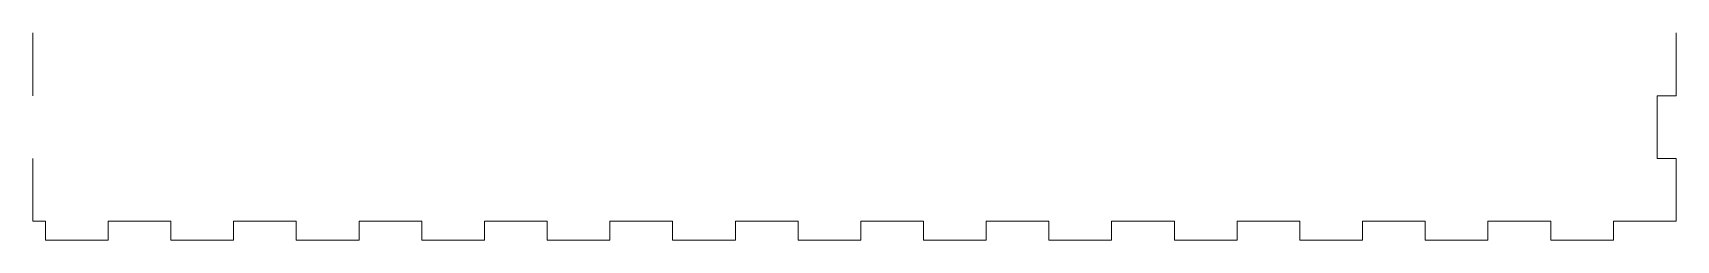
# Model space of a CAD drawing. Header units: millimetres. Extents: x -15307 to -8200, y 7864 to 9694.
# Drawn here: x -10008.7 to -9746.7, y 8051.4 to 8084.4 of the extents above; entities that cross this region are included whole.
import ezdxf

# ---------------------------------------------------------------- set-up
doc = ezdxf.new("R2010")
doc.units = ezdxf.units.MM
doc.layers.add('A-DETL-THIN', color=151, linetype='Continuous', lineweight=9)

msp = doc.modelspace()

# ---------------------------------------------------------------- linework, layer by layer
at = {"layer": 'A-DETL-THIN'}
for p, q in [((-10008.71, 8074.42), (-10008.71, 8084.42)), ((-9746.71, 8074.42), (-9746.71, 8084.42)), ((-9746.71, 8074.42), (-9749.71, 8074.42)), ((-9749.71, 8074.42), (-9749.71, 8064.42)), ((-10008.71, 8054.42), (-10008.71, 8064.42)), ((-9746.71, 8064.42), (-9749.71, 8064.42)), ((-9746.71, 8054.42), (-9746.71, 8064.42)), ((-10006.71, 8054.42), (-10008.71, 8054.42)), ((-10006.71, 8054.42), (-10006.71, 8051.42)), ((-9996.71, 8054.42), (-9996.71, 8051.42)), ((-9996.71, 8054.42), (-9986.71, 8054.42)), ((-9986.71, 8054.42), (-9986.71, 8051.42)), ((-9976.71, 8054.42), (-9966.71, 8054.42)), ((-9976.71, 8054.42), (-9976.71, 8051.42)), ((-9966.71, 8054.42), (-9966.71, 8051.42)), ((-9956.71, 8054.42), (-9956.71, 8051.42)), ((-9956.71, 8054.42), (-9946.71, 8054.42)), ((-9946.71, 8054.42), (-9946.71, 8051.42)), ((-9936.71, 8054.42), (-9936.71, 8051.42)), ((-9936.71, 8054.42), (-9926.71, 8054.42)), ((-9926.71, 8054.42), (-9926.71, 8051.42)), ((-9916.71, 8054.42), (-9906.71, 8054.42)), ((-9916.71, 8054.42), (-9916.71, 8051.42)), ((-9906.71, 8054.42), (-9906.71, 8051.42)), ((-9896.71, 8054.42), (-9886.71, 8054.42)), ((-9896.71, 8054.42), (-9896.71, 8051.42)), ((-9886.71, 8054.42), (-9886.71, 8051.42)), ((-9876.71, 8054.42), (-9876.71, 8051.42)), ((-9876.71, 8054.42), (-9866.71, 8054.42)), ((-9866.71, 8054.42), (-9866.71, 8051.42)), ((-9856.71, 8054.42), (-9856.71, 8051.42)), ((-9856.71, 8054.42), (-9846.71, 8054.42)), ((-9846.71, 8054.42), (-9846.71, 8051.42)), ((-9836.71, 8054.42), (-9836.71, 8051.42)), ((-9836.71, 8054.42), (-9826.71, 8054.42)), ((-9826.71, 8054.42), (-9826.71, 8051.42)), ((-9816.71, 8054.42), (-9816.71, 8051.42)), ((-9816.71, 8054.42), (-9806.71, 8054.42)), ((-9806.71, 8054.42), (-9806.71, 8051.42)), ((-9796.71, 8054.42), (-9796.71, 8051.42)), ((-9796.71, 8054.42), (-9786.71, 8054.42)), ((-9786.71, 8054.42), (-9786.71, 8051.42)), ((-9776.71, 8054.42), (-9776.71, 8051.42)), ((-9776.71, 8054.42), (-9766.71, 8054.42)), ((-9766.71, 8054.42), (-9766.71, 8051.42)), ((-9746.71, 8054.42), (-9756.71, 8054.42)), ((-9756.71, 8054.42), (-9756.71, 8051.42)), ((-9756.71, 8054.42), (-9746.71, 8054.42)), ((-9996.71, 8051.42), (-10006.71, 8051.42)), ((-9976.71, 8051.42), (-9986.71, 8051.42)), ((-9956.71, 8051.42), (-9966.71, 8051.42)), ((-9936.71, 8051.42), (-9946.71, 8051.42)), ((-9916.71, 8051.42), (-9926.71, 8051.42)), ((-9896.71, 8051.42), (-9906.71, 8051.42)), ((-9876.71, 8051.42), (-9886.71, 8051.42)), ((-9856.71, 8051.42), (-9866.71, 8051.42)), ((-9836.71, 8051.42), (-9846.71, 8051.42)), ((-9816.71, 8051.42), (-9826.71, 8051.42)), ((-9796.71, 8051.42), (-9806.71, 8051.42)), ((-9776.71, 8051.42), (-9786.71, 8051.42)), ((-9756.71, 8051.42), (-9766.71, 8051.42))]:
    msp.add_line(p, q, dxfattribs=at)

doc.saveas('drawing.dxf')
